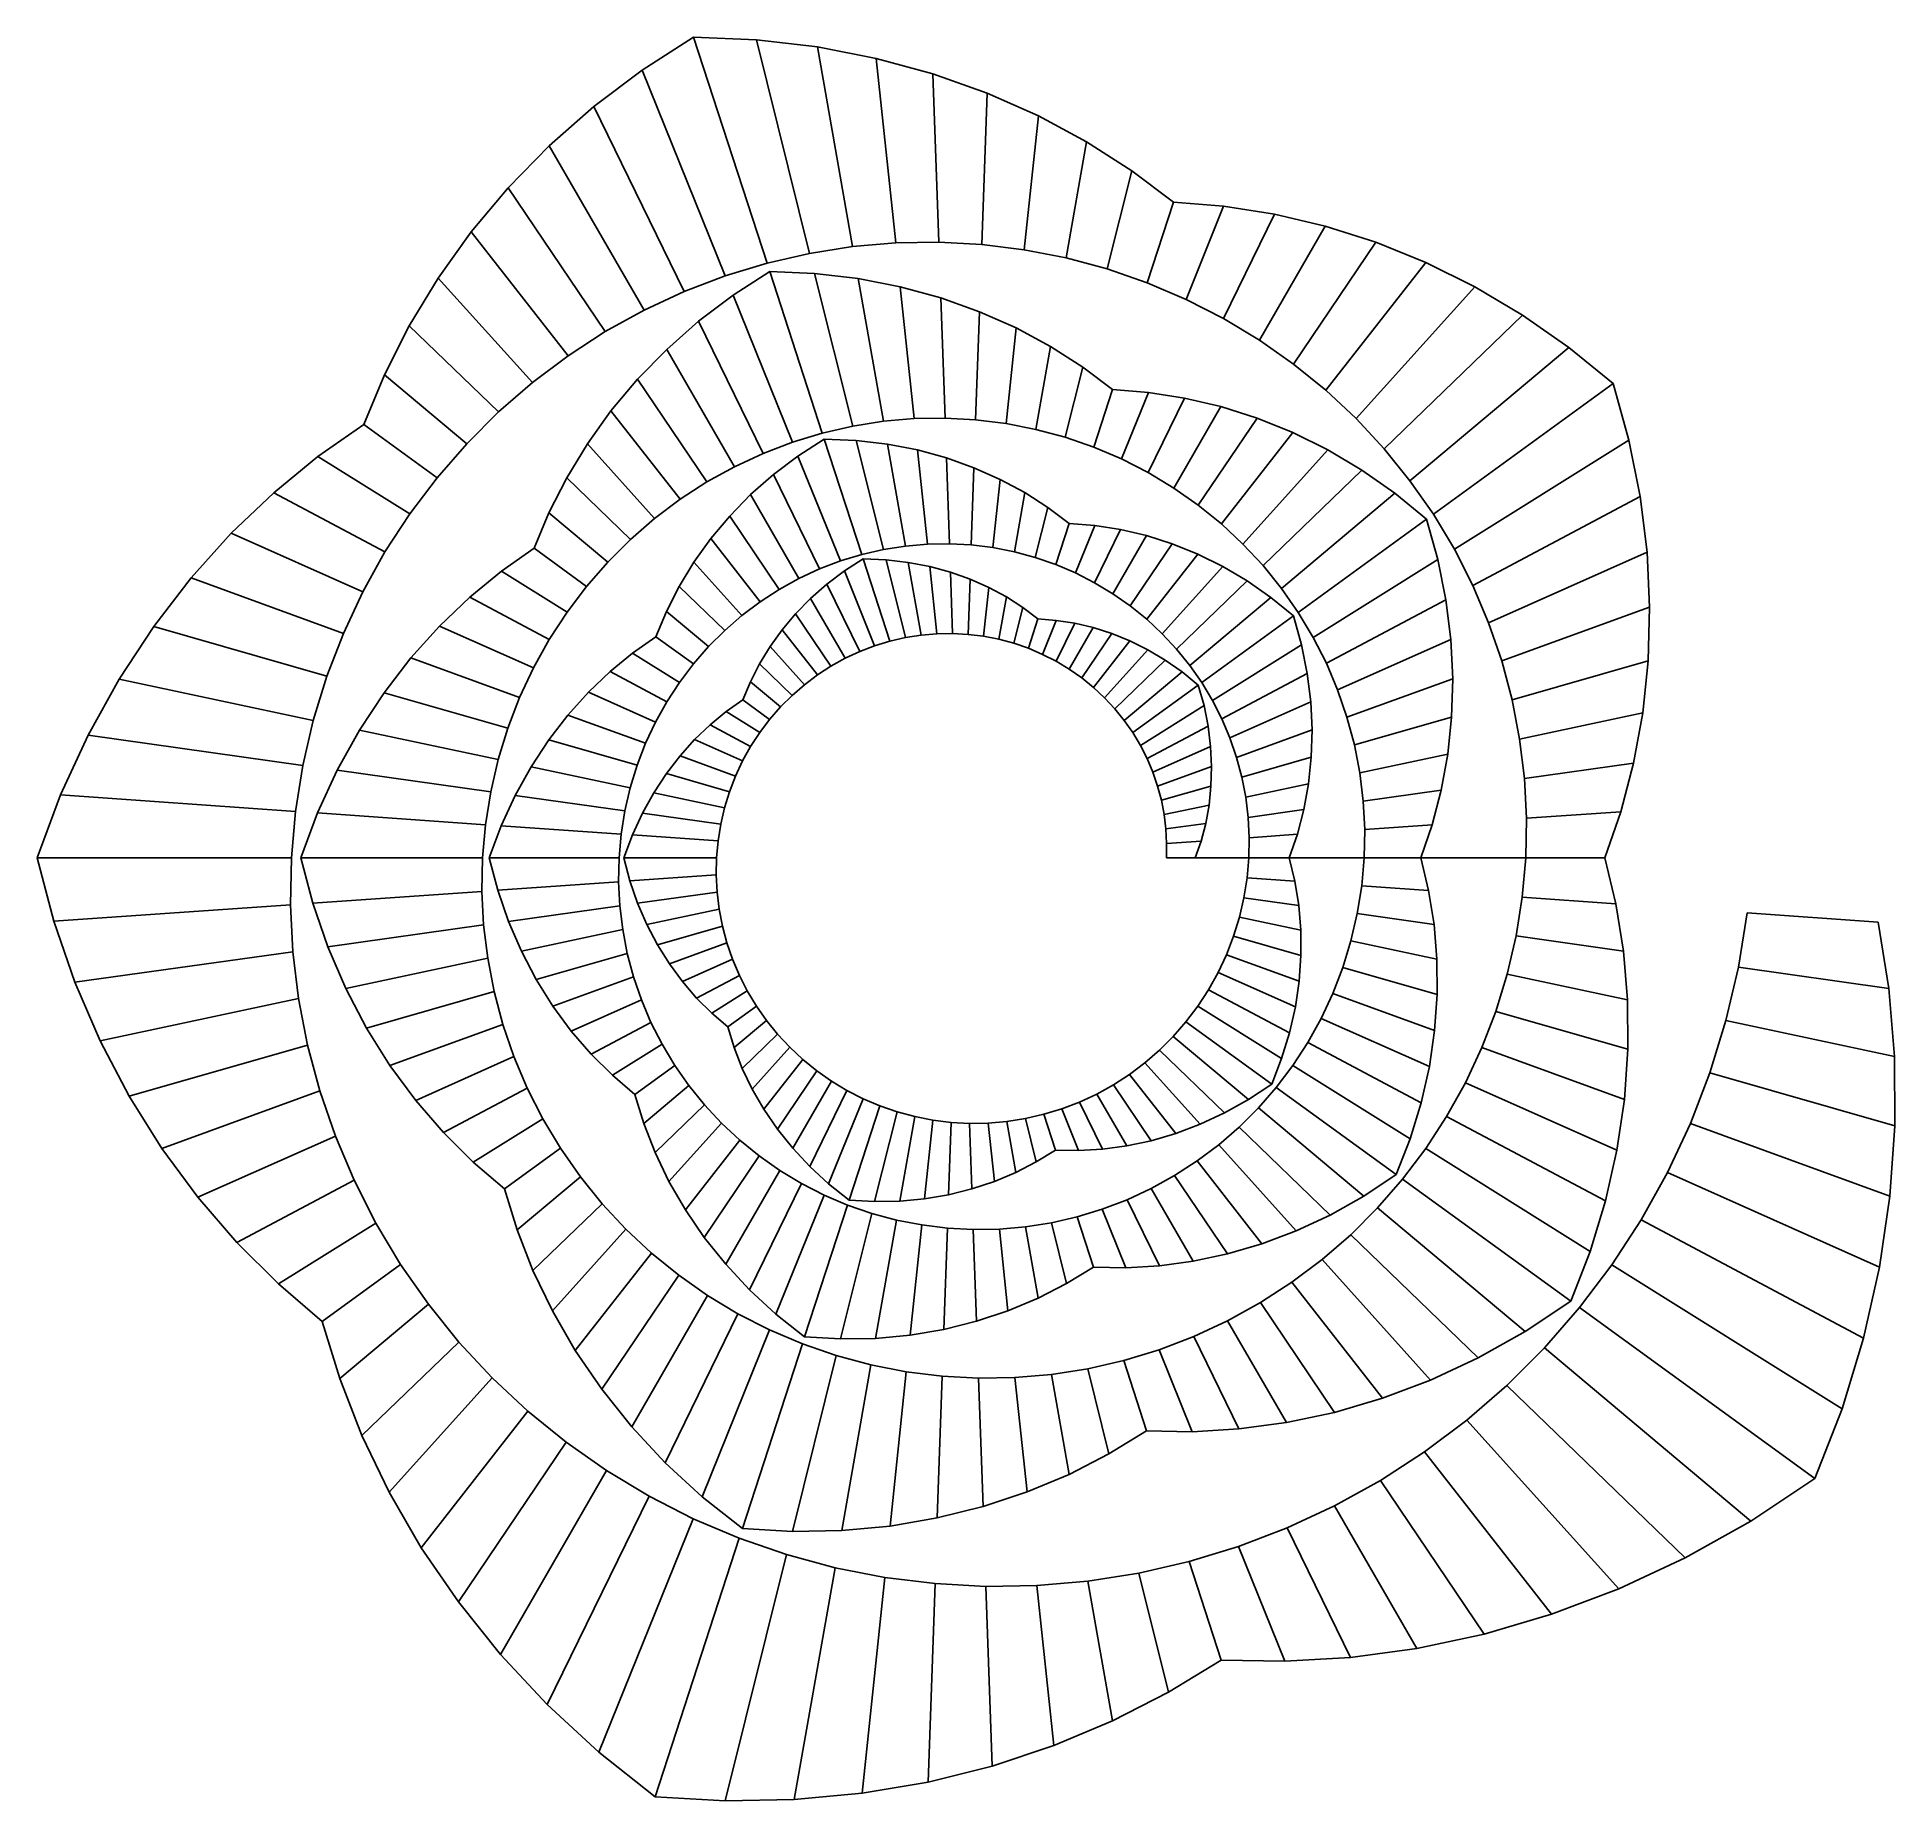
# Model space of a CAD drawing. Header units: metres. Extents: x -4.48 to 4.54, y -4.58 to 3.98.
import ezdxf

# ---------------------------------------------------------------- set-up
doc = ezdxf.new("R2010")
doc.units = ezdxf.units.M
for name, color, linetype in [('Fill', 3, 'CONTINUOUS'), ('Inner', 2, 'CONTINUOUS'), ('Outer', 1, 'CONTINUOUS')]:
    doc.layers.add(name, color=color, linetype=linetype)

msp = doc.modelspace()

# ---------------------------------------------------------------- linework, layer by layer
at = {"layer": 'Fill'}
for p, q in [((-0.938, 2.8869), (-1.2944, 3.9839)), ((-0.7316, 2.9343), (-0.9901, 3.9711)), ((-0.5232, 2.9671), (-0.6941, 3.9363)), ((-0.3138, 2.9851), (-0.4079, 3.8807)), ((-1.1414, 2.825), (-1.5446, 3.8231)), ((-0.1044, 2.9886), (-0.1329, 3.8054)), ((0.104, 2.9774), (0.1296, 3.7118)), ((-1.3406, 2.7487), (-1.7786, 3.6466)), ((0.3103, 2.9519), (0.3785, 3.6013)), ((-1.5348, 2.6584), (-1.9953, 3.4559)), ((0.5135, 2.9121), (0.6128, 3.4751)), ((-1.723, 2.5544), (-2.1939, 3.2526)), ((0.7127, 2.8585), (0.8315, 3.3349)), ((0.907, 2.7914), (1.0339, 3.1822)), ((1.0954, 2.7111), (1.2779, 3.163)), ((1.277, 2.6183), (1.5239, 3.1245)), ((1.4511, 2.5134), (1.7704, 3.0664)), ((-1.9041, 2.4371), (-2.3737, 3.0382)), ((1.6169, 2.3971), (2.0157, 2.9884)), ((1.7735, 2.27), (2.2583, 2.8905)), ((-2.0772, 2.3069), (-2.5342, 2.8145)), ((-0.67, 2.0621), (-0.9246, 2.8456)), ((-0.5226, 2.0959), (-0.7072, 2.8365)), ((-0.3737, 2.1193), (-0.4958, 2.8116)), ((-0.8153, 2.0178), (-1.1033, 2.7308)), ((-0.2241, 2.1322), (-0.2913, 2.7719)), ((-0.0745, 2.1347), (-0.0949, 2.7182)), ((1.9203, 2.1328), (2.4964, 2.7726)), ((0.0743, 2.1267), (0.0926, 2.6513)), ((2.0567, 1.9862), (2.7286, 2.635)), ((-2.2414, 2.1645), (-2.6748, 2.583)), ((-0.9576, 1.9634), (-1.2704, 2.6047)), ((0.2216, 2.1085), (0.2704, 2.5723)), ((-1.0963, 1.8989), (-1.4252, 2.4685)), ((0.3668, 2.0801), (0.4377, 2.4822)), ((2.1821, 1.831), (2.9531, 2.478)), ((-2.3959, 2.0104), (-2.7952, 2.3454)), ((0.5091, 2.0418), (0.5939, 2.3821)), ((-1.2307, 1.8246), (-1.5671, 2.3233)), ((0.6478, 1.9938), (0.7385, 2.273)), ((0.7824, 1.9365), (0.9128, 2.2593)), ((2.2959, 1.6681), (3.1684, 2.3019)), ((-1.36, 1.7408), (-1.6955, 2.1702)), ((0.9122, 1.8702), (1.0885, 2.2318)), ((1.0365, 1.7953), (1.2646, 2.1903)), ((-2.5398, 1.8452), (-2.8953, 2.1036)), ((1.1549, 1.7122), (1.4398, 2.1346)), ((-1.4837, 1.6478), (-1.8101, 2.0103)), ((-0.4786, 1.4729), (-0.6604, 2.0326)), ((-0.3733, 1.4971), (-0.5052, 2.0261)), ((-0.2669, 1.5138), (-0.3541, 2.0083)), ((1.2668, 1.6214), (1.613, 2.0646)), ((2.3977, 1.4982), (3.2449, 2.0276)), ((-2.6723, 1.6698), (-3.1176, 1.9481)), ((-0.5823, 1.4413), (-0.7881, 1.9506)), ((-0.1601, 1.523), (-0.2081, 1.9799)), ((-0.0532, 1.5248), (-0.0678, 1.9416)), ((0.053, 1.5191), (0.0661, 1.8938)), ((1.3717, 1.5234), (1.7832, 1.9804)), ((-1.601, 1.5461), (-1.9105, 1.845)), ((-0.684, 1.4024), (-0.9074, 1.8605)), ((0.1583, 1.506), (0.1931, 1.8374)), ((1.4691, 1.4187), (1.949, 1.8821)), ((-2.7927, 1.4849), (-3.3326, 1.772)), ((-0.7831, 1.3563), (-1.018, 1.7632)), ((0.262, 1.4858), (0.3126, 1.773)), ((1.5586, 1.3079), (2.1094, 1.77)), ((2.4871, 1.3224), (3.2995, 1.7544)), ((-1.7113, 1.436), (-1.9966, 1.6753)), ((-0.8791, 1.3033), (-1.1193, 1.6595)), ((0.3636, 1.4584), (0.4242, 1.7015)), ((0.4627, 1.4242), (0.5275, 1.6235)), ((1.6399, 1.1915), (2.2631, 1.6442)), ((-2.9003, 1.2913), (-3.5383, 1.5754)), ((-0.9715, 1.2434), (-1.2111, 1.5501)), ((0.5589, 1.3832), (0.652, 1.6138)), ((0.6516, 1.3359), (0.7775, 1.5941)), ((0.7404, 1.2824), (0.9033, 1.5645)), ((-1.8141, 1.318), (-2.0681, 1.5026)), ((-0.3418, 1.0521), (-0.4717, 1.4519)), ((-0.2666, 1.0693), (-0.3608, 1.4472)), ((0.8249, 1.223), (1.0284, 1.5247)), ((0.9049, 1.1582), (1.1522, 1.4747)), ((1.7126, 1.0702), (2.3178, 1.4483)), ((2.5636, 1.1414), (3.3327, 1.4838)), ((-2.9944, 1.0899), (-3.7331, 1.3587)), ((-1.9088, 1.1927), (-2.2269, 1.3915)), ((-1.0598, 1.177), (-1.2929, 1.436)), ((-0.4159, 1.0295), (-0.5629, 1.3933)), ((-0.1907, 1.0813), (-0.2529, 1.4345)), ((-0.1143, 1.0879), (-0.1486, 1.4142)), ((-0.038, 1.0891), (-0.0484, 1.3868)), ((0.0379, 1.0851), (0.0472, 1.3527)), ((0.9798, 1.0881), (1.2737, 1.4146)), ((-1.9948, 1.0606), (-2.3804, 1.2657)), ((-1.1436, 1.1043), (-1.3647, 1.3178)), ((-0.4886, 1.0017), (-0.6482, 1.3289)), ((0.1131, 1.0757), (0.1379, 1.3124)), ((0.1871, 1.0613), (0.2233, 1.2664)), ((1.0494, 1.0133), (1.3921, 1.3444)), ((1.1133, 0.9342), (1.5067, 1.2643)), ((-1.2224, 1.0257), (-1.4261, 1.1967)), ((-0.6279, 0.9309), (-0.7995, 1.1854)), ((-0.5593, 0.9688), (-0.7271, 1.2595)), ((0.2597, 1.0417), (0.303, 1.2153)), ((1.1714, 0.8511), (1.6165, 1.1745)), ((1.7765, 0.9446), (2.3568, 1.2531)), ((2.6272, 0.9562), (3.3453, 1.2176)), ((-3.0746, 0.8816), (-3.915, 1.1226)), ((-2.0716, 0.9223), (-2.5274, 1.1253)), ((-0.6939, 0.8882), (-0.8651, 1.1072)), ((0.3305, 1.0173), (0.3768, 1.1597)), ((0.3992, 0.988), (0.4657, 1.1527)), ((0.4654, 0.9542), (0.5554, 1.1387)), ((0.5288, 0.916), (0.6452, 1.1175)), ((0.5892, 0.8736), (0.7346, 1.0891)), ((-1.3634, 0.8519), (-1.5906, 0.9939)), ((-1.2958, 0.9415), (-1.4772, 1.0733)), ((-0.757, 0.8407), (-0.9235, 1.0257)), ((0.6463, 0.8273), (0.823, 1.0534)), ((0.6998, 0.7772), (0.9098, 1.0104)), ((1.2233, 0.7644), (1.6556, 1.0345)), ((1.8312, 0.8153), (2.3805, 1.0599)), ((-2.1389, 0.7785), (-2.6665, 0.9705)), ((-1.4248, 0.7576), (-1.7003, 0.9041)), ((-0.8168, 0.7888), (-0.9748, 0.9413)), ((0.7495, 0.7238), (0.9944, 0.9603)), ((0.7952, 0.6673), (1.0762, 0.903)), ((2.6774, 0.7677), (3.3379, 0.9571)), ((-3.1404, 0.6675), (-4.0825, 0.8678)), ((-0.8731, 0.7326), (-1.0187, 0.8548)), ((0.8367, 0.6079), (1.1546, 0.8389)), ((1.2689, 0.6747), (1.6834, 0.8951)), ((1.8765, 0.683), (2.3895, 0.8697)), ((-2.1962, 0.6297), (-2.7965, 0.8019)), ((-1.4797, 0.6588), (-1.8053, 0.8038)), ((-0.9256, 0.6725), (-1.0551, 0.7666)), ((0.8738, 0.546), (1.1825, 0.7389)), ((1.308, 0.5823), (1.7004, 0.7571)), ((-1.5278, 0.5561), (-1.9046, 0.6932)), ((-1.0177, 0.5411), (-1.2145, 0.6458)), ((-0.9739, 0.6085), (-1.1362, 0.71)), ((0.9064, 0.4819), (1.2024, 0.6393)), ((1.9125, 0.5484), (2.3842, 0.6837)), ((2.7143, 0.5769), (3.3115, 0.7039)), ((-3.1912, 0.4485), (-4.2337, 0.595)), ((-2.2431, 0.4768), (-2.9161, 0.6198)), ((-1.5687, 0.4498), (-1.9975, 0.5728)), ((-1.0569, 0.4706), (-1.2895, 0.5741)), ((1.3404, 0.4879), (1.7068, 0.6212)), ((-1.0913, 0.3972), (-1.3604, 0.4952)), ((0.9343, 0.416), (1.2145, 0.5408)), ((1.366, 0.3917), (1.703, 0.4883)), ((1.9388, 0.4121), (2.3653, 0.5028)), ((2.7377, 0.3848), (3.267, 0.4591)), ((-2.2794, 0.3204), (-3.024, 0.425)), ((-1.6022, 0.3406), (-2.0829, 0.4427)), ((-1.1205, 0.3213), (-1.4268, 0.4091)), ((0.9574, 0.3485), (1.2191, 0.4437)), ((-3.2267, 0.2256), (-4.3669, 0.3054)), ((-1.6282, 0.2288), (-2.16, 0.3036)), ((-1.1445, 0.2433), (-1.4878, 0.3162)), ((0.9757, 0.2798), (1.2164, 0.3488)), ((1.3849, 0.2944), (1.6895, 0.3591)), ((1.9555, 0.2748), (2.3336, 0.328)), ((-2.3048, 0.1612), (-3.1192, 0.2181)), ((-1.163, 0.1634), (-1.5429, 0.2168)), ((0.9892, 0.2103), (1.2068, 0.2565)), ((1.3968, 0.1963), (1.6668, 0.2343)), ((2.7476, 0.1921), (3.2055, 0.2242)), ((-1.6463, 0.1151), (-2.228, 0.1558)), ((-1.1759, 0.0822), (-1.5914, 0.1113)), ((0.9977, 0.1402), (1.1906, 0.1673)), ((1.4018, 0.098), (1.6355, 0.1144)), ((1.9625, 0.1372), (2.2896, 0.1601)), ((-3.2467, 0), (-4.4805, 0)), ((-2.3191, 0), (-3.2004, 0)), ((-1.6565, 0), (-2.286, 0)), ((-1.1832, 0), (-1.6328, 0)), ((1.0013, 0.07), (1.1682, 0.0817)), ((-1.1848, -0.0828), (-1.6034, -0.1121)), ((1, 0), (1.14, 0)), ((1.4, 0), (1.596, 0)), ((1.96, 0), (2.2344, 0)), ((2.744, 0), (3.1282, 0)), ((-2.3221, -0.1624), (-3.1426, -0.2198)), ((-1.6587, -0.116), (-2.2447, -0.157)), ((-1.1805, -0.1659), (-1.5661, -0.2201)), ((1.3914, -0.0973), (1.6233, -0.1135)), ((1.9479, -0.1362), (2.2726, -0.1589)), ((-3.251, -0.2273), (-4.3996, -0.3077)), ((-1.6527, -0.2323), (-2.1926, -0.3081)), ((-1.1704, -0.2488), (-1.5215, -0.3234)), ((1.376, -0.1934), (1.6421, -0.2308)), ((2.7271, -0.1907), (3.1816, -0.2225)), ((3.8179, -0.267), (4.4543, -0.3115)), ((-2.3138, -0.3252), (-3.0696, -0.4314)), ((-1.6386, -0.3483), (-2.1302, -0.4528)), ((-1.1545, -0.3311), (-1.4701, -0.4215)), ((1.3541, -0.2878), (1.652, -0.3512)), ((1.9265, -0.2707), (2.2989, -0.3231)), ((-1.1328, -0.4123), (-1.4123, -0.514)), ((1.3258, -0.3802), (1.6528, -0.4739)), ((1.8958, -0.403), (2.3129, -0.4916)), ((2.6971, -0.379), (3.2185, -0.4523)), ((-3.2393, -0.4553), (-4.2974, -0.604)), ((-2.294, -0.4876), (-2.9822, -0.6339)), ((-1.6163, -0.4635), (-2.0581, -0.5902)), ((-1.1054, -0.4922), (-1.3486, -0.6005)), ((1.2912, -0.47), (1.6441, -0.5984)), ((1.8561, -0.5322), (2.3139, -0.6635)), ((3.7759, -0.5307), (4.5059, -0.6333)), ((-1.586, -0.5772), (-1.9772, -0.7196)), ((-1.0724, -0.5702), (-1.2798, -0.6805)), ((1.2506, -0.5568), (1.6258, -0.7238)), ((2.6541, -0.5641), (3.238, -0.6883)), ((-3.2116, -0.6826), (-4.1751, -0.8874)), ((-2.2629, -0.6489), (-2.8814, -0.8262)), ((-1.5476, -0.689), (-1.8881, -0.8406)), ((-1.0339, -0.646), (-1.2062, -0.7537)), ((-0.99, -0.7193), (-1.1286, -0.82)), ((1.1523, -0.72), (1.5594, -0.9744)), ((1.2042, -0.6403), (1.5976, -0.8494)), ((1.8077, -0.6579), (2.3018, -0.8378)), ((-2.2204, -0.8081), (-2.7681, -1.0075)), ((-1.5014, -0.7983), (-1.7917, -0.9526)), ((-0.9409, -0.7895), (-1.0977, -0.9211)), ((1.0951, -0.7957), (1.5113, -1.098)), ((1.7508, -0.7795), (2.2761, -1.0134)), ((2.5986, -0.7451), (3.2395, -0.9289)), ((3.7157, -0.7898), (4.5332, -0.9636)), ((-0.8869, -0.8564), (-1.0583, -1.022)), ((1.0331, -0.8669), (1.3981, -1.1732)), ((1.6859, -0.8964), (2.2366, -1.1892)), ((-3.168, -0.9084), (-4.0339, -1.1567)), ((-2.1667, -0.9647), (-2.6433, -1.1769)), ((-1.4474, -0.9045), (-1.6887, -1.0552)), ((-0.8281, -0.9196), (-1.0102, -1.122)), ((-0.7647, -0.9788), (-0.9534, -1.2203)), ((0.9665, -0.9333), (1.2822, -1.2382)), ((2.5308, -0.9211), (3.2225, -1.1729)), ((-1.386, -1.007), (-1.58, -1.148)), ((-0.6972, -1.0336), (-0.8878, -1.3162)), ((0.821, -1.0509), (1.0455, -1.3381)), ((0.8957, -0.9948), (1.1644, -1.2932)), ((1.6132, -1.008), (2.1832, -1.3642)), ((3.638, -1.0432), (4.5353, -1.3005)), ((-3.1085, -1.1314), (-3.8753, -1.4105)), ((-2.1019, -1.1176), (-2.5083, -1.3337)), ((-1.3173, -1.1053), (-1.5368, -1.2896)), ((-0.6257, -1.0838), (-0.8135, -1.4089)), ((-0.5507, -1.129), (-0.7305, -1.4978)), ((-0.4723, -1.169), (-0.6392, -1.5821)), ((0.6618, -1.1463), (0.8074, -1.3985)), ((0.7429, -1.1015), (0.9262, -1.3732)), ((1.5332, -1.1139), (2.1158, -1.5372)), ((2.4512, -1.0913), (3.1865, -1.4187)), ((-1.2416, -1.199), (-1.4817, -1.4308)), ((-0.3911, -1.2036), (-0.5397, -1.661)), ((-0.3073, -1.2326), (-0.4159, -1.6681)), ((-0.2214, -1.2557), (-0.2937, -1.6659)), ((0.4045, -1.2448), (0.4611, -1.4191)), ((0.4922, -1.2181), (0.5742, -1.4211)), ((0.5781, -1.1852), (0.6898, -1.4144)), ((1.4464, -1.2136), (1.9574, -1.6424)), ((2.3602, -1.255), (3.1312, -1.6649)), ((-3.0333, -1.3505), (-3.7007, -1.6476)), ((-2.0264, -1.2662), (-2.3642, -1.4773)), ((-1.1593, -1.2875), (-1.4143, -1.5708)), ((-0.1338, -1.2728), (-0.1739, -1.6547)), ((-0.0448, -1.2839), (-0.0571, -1.6348)), ((0.045, -1.2887), (0.0561, -1.6065)), ((0.1353, -1.2872), (0.1651, -1.5704)), ((0.2256, -1.2794), (0.2692, -1.5268)), ((0.3155, -1.2653), (0.368, -1.4761)), ((1.3531, -1.3067), (1.7951, -1.7335)), ((3.5431, -1.2896), (4.5115, -1.6421)), ((-1.9404, -1.4098), (-2.2121, -1.6072)), ((-1.0706, -1.3704), (-1.3347, -1.7084)), ((1.254, -1.3927), (1.6301, -1.8105)), ((2.2585, -1.4113), (3.0565, -1.9099)), ((-0.9761, -1.4471), (-1.2429, -1.8426)), ((-0.876, -1.5173), (-1.1388, -1.9725)), ((1.1495, -1.4712), (1.4636, -1.8734)), ((3.4316, -1.5279), (4.4611, -1.9862)), ((-2.9427, -1.5647), (-3.5116, -1.8672)), ((-1.8442, -1.5475), (-2.1516, -1.8054)), ((-0.7709, -1.5806), (-1.0228, -2.097)), ((0.9266, -1.6048), (1.1304, -1.9579)), ((1.0401, -1.5421), (1.2967, -1.9224)), ((2.1465, -1.5595), (2.9622, -2.1521)), ((-1.7383, -1.6786), (-2.0743, -2.0031)), ((-0.6613, -1.6367), (-0.8949, -2.215)), ((-0.5475, -1.6851), (-0.7556, -2.3254)), ((0.689, -1.7054), (0.8039, -1.9896)), ((0.8093, -1.6593), (0.9658, -1.9802)), ((2.0249, -1.6991), (2.7404, -2.2994)), ((-2.837, -1.7727), (-3.3098, -2.0682)), ((-1.623, -1.8025), (-1.98, -2.1991)), ((-0.4302, -1.7256), (-0.5823, -2.3353)), ((-0.31, -1.758), (-0.4112, -2.3323)), ((-0.1873, -1.782), (-0.2435, -2.3166)), ((-0.0628, -1.7974), (-0.0799, -2.2887)), ((0.1894, -1.8021), (0.2311, -2.1985)), ((0.3158, -1.7912), (0.3769, -2.1375)), ((0.4417, -1.7714), (0.5153, -2.0666)), ((0.5663, -1.7428), (0.6455, -1.9867)), ((3.3043, -1.7569), (4.3837, -2.3309)), ((0.063, -1.8041), (0.0785, -2.2492)), ((1.8943, -1.8293), (2.5132, -2.4269)), ((-2.7166, -1.9737), (-3.0969, -2.25)), ((-1.4989, -1.9185), (-1.8686, -2.3917)), ((1.7555, -1.9497), (2.2822, -2.5346)), ((3.1619, -1.9758), (4.2791, -2.6739)), ((-1.3665, -2.0259), (-1.74, -2.5797)), ((1.6092, -2.0597), (2.0491, -2.6227)), ((-1.2264, -2.1242), (-1.5944, -2.7615)), ((1.4562, -2.1589), (1.8154, -2.6914)), ((-2.5819, -2.1665), (-3.0122, -2.5275)), ((-1.0793, -2.2129), (-1.4319, -2.9358)), ((1.2972, -2.2468), (1.5826, -2.7411)), ((3.0051, -2.1833), (4.147, -3.013)), ((-0.9258, -2.2913), (-1.2529, -3.1009)), ((1.133, -2.3231), (1.3521, -2.7722)), ((-2.4336, -2.3501), (-2.904, -2.8044)), ((-0.7665, -2.3591), (-1.0578, -3.2556)), ((-0.6023, -2.4159), (-0.8152, -3.2695)), ((0.9646, -2.3875), (1.1254, -2.7854)), ((2.8348, -2.3787), (3.8365, -3.2192)), ((-2.2722, -2.5235), (-2.7721, -3.0787)), ((-0.434, -2.4612), (-0.5757, -3.2652)), ((-0.2622, -2.4948), (-0.3409, -3.2432)), ((-0.0879, -2.5164), (-0.1119, -3.2042)), ((0.2652, -2.5229), (0.3235, -3.078)), ((0.4422, -2.5076), (0.5276, -2.9924)), ((0.6183, -2.4799), (0.7214, -2.8932)), ((0.7928, -2.4399), (0.9037, -2.7814)), ((0.0882, -2.5258), (0.11, -3.1488)), ((2.6521, -2.5611), (3.5184, -3.3977)), ((-2.0984, -2.6859), (-2.6161, -3.3484)), ((2.4578, -2.7296), (3.1951, -3.5485)), ((-1.9131, -2.8363), (-2.436, -3.6116)), ((2.2529, -2.8836), (2.8687, -3.6718)), ((-1.717, -2.9739), (-2.2321, -3.8661)), ((2.0387, -3.0224), (2.5415, -3.768)), ((-1.511, -3.098), (-2.0046, -4.1101)), ((1.816, -3.1455), (2.2156, -3.8375)), ((-1.2961, -3.2079), (-1.754, -4.3413)), ((-1.0731, -3.3028), (-1.4809, -4.5578)), ((1.5863, -3.2523), (1.8929, -3.8811)), ((-0.8433, -3.3822), (-1.1412, -4.5773)), ((1.1099, -3.4158), (1.2652, -3.894)), ((1.3505, -3.3425), (1.5756, -3.8996)), ((-0.6076, -3.4457), (-0.806, -4.5712)), ((-0.3671, -3.4927), (-0.4772, -4.5405)), ((0.619, -3.5107), (0.7387, -4.1894)), ((0.8656, -3.4719), (1.0099, -4.0505)), ((-0.123, -3.5229), (-0.1566, -4.4859)), ((0.1235, -3.5361), (0.1539, -4.4084)), ((0.3712, -3.5321), (0.4529, -4.3091))]:
    msp.add_line(p, q, dxfattribs=at)
at = {"layer": 'Inner'}
for p, q in [((-0.3138, 2.9851), (-0.5232, 2.9671)), ((-0.1044, 2.9886), (-0.3138, 2.9851)), ((0.104, 2.9774), (-0.1044, 2.9886)), ((0.3103, 2.9519), (0.104, 2.9774)), ((-0.938, 2.8869), (-1.1414, 2.825)), ((-0.7316, 2.9343), (-0.938, 2.8869)), ((-0.5232, 2.9671), (-0.7316, 2.9343)), ((0.5135, 2.9121), (0.3103, 2.9519)), ((0.7127, 2.8585), (0.5135, 2.9121)), ((-1.1414, 2.825), (-1.3406, 2.7487)), ((0.907, 2.7914), (0.7127, 2.8585)), ((-1.3406, 2.7487), (-1.5348, 2.6584)), ((1.0954, 2.7111), (0.907, 2.7914)), ((1.277, 2.6183), (1.0954, 2.7111)), ((-1.5348, 2.6584), (-1.723, 2.5544)), ((1.4511, 2.5134), (1.277, 2.6183)), ((-1.723, 2.5544), (-1.9041, 2.4371)), ((-1.9041, 2.4371), (-2.0772, 2.3069)), ((1.6169, 2.3971), (1.4511, 2.5134)), ((1.7735, 2.27), (1.6169, 2.3971)), ((-2.0772, 2.3069), (-2.2414, 2.1645)), ((1.9203, 2.1328), (1.7735, 2.27)), ((-2.2414, 2.1645), (-2.3959, 2.0104)), ((-0.5226, 2.0959), (-0.67, 2.0621)), ((-0.3737, 2.1193), (-0.5226, 2.0959)), ((-0.2241, 2.1322), (-0.3737, 2.1193)), ((-0.0745, 2.1347), (-0.2241, 2.1322)), ((0.0743, 2.1267), (-0.0745, 2.1347)), ((0.2216, 2.1085), (0.0743, 2.1267)), ((0.3668, 2.0801), (0.2216, 2.1085)), ((0.5091, 2.0418), (0.3668, 2.0801)), ((2.0567, 1.9862), (1.9203, 2.1328)), ((-2.3959, 2.0104), (-2.5398, 1.8452)), ((-0.8153, 2.0178), (-0.9576, 1.9634)), ((-0.67, 2.0621), (-0.8153, 2.0178)), ((0.6478, 1.9938), (0.5091, 2.0418)), ((0.7824, 1.9365), (0.6478, 1.9938)), ((2.1821, 1.831), (2.0567, 1.9862)), ((-1.0963, 1.8989), (-1.2307, 1.8246)), ((-0.9576, 1.9634), (-1.0963, 1.8989)), ((0.9122, 1.8702), (0.7824, 1.9365)), ((-2.5398, 1.8452), (-2.6723, 1.6698)), ((-1.2307, 1.8246), (-1.36, 1.7408)), ((1.0365, 1.7953), (0.9122, 1.8702)), ((2.2959, 1.6681), (2.1821, 1.831)), ((-1.36, 1.7408), (-1.4837, 1.6478)), ((1.1549, 1.7122), (1.0365, 1.7953)), ((-2.6723, 1.6698), (-2.7927, 1.4849)), ((-1.4837, 1.6478), (-1.601, 1.5461)), ((1.2668, 1.6214), (1.1549, 1.7122)), ((2.3977, 1.4982), (2.2959, 1.6681)), ((-1.601, 1.5461), (-1.7113, 1.436)), ((1.3717, 1.5234), (1.2668, 1.6214)), ((-2.7927, 1.4849), (-2.9003, 1.2913)), ((-0.4786, 1.4729), (-0.5823, 1.4413)), ((-0.3733, 1.4971), (-0.4786, 1.4729)), ((-0.2669, 1.5138), (-0.3733, 1.4971)), ((-0.1601, 1.523), (-0.2669, 1.5138)), ((-0.0532, 1.5248), (-0.1601, 1.523)), ((0.053, 1.5191), (-0.0532, 1.5248)), ((0.1583, 1.506), (0.053, 1.5191)), ((0.262, 1.4858), (0.1583, 1.506)), ((0.3636, 1.4584), (0.262, 1.4858)), ((0.4627, 1.4242), (0.3636, 1.4584)), ((1.4691, 1.4187), (1.3717, 1.5234)), ((2.4871, 1.3224), (2.3977, 1.4982)), ((-1.7113, 1.436), (-1.8141, 1.318)), ((-0.7831, 1.3563), (-0.8791, 1.3033)), ((-0.684, 1.4024), (-0.7831, 1.3563)), ((-0.5823, 1.4413), (-0.684, 1.4024)), ((0.5589, 1.3832), (0.4627, 1.4242)), ((0.6516, 1.3359), (0.5589, 1.3832)), ((1.5586, 1.3079), (1.4691, 1.4187)), ((-2.9003, 1.2913), (-2.9944, 1.0899)), ((-1.8141, 1.318), (-1.9088, 1.1927)), ((-0.8791, 1.3033), (-0.9715, 1.2434)), ((0.7404, 1.2824), (0.6516, 1.3359)), ((0.8249, 1.223), (0.7404, 1.2824)), ((1.6399, 1.1915), (1.5586, 1.3079)), ((2.5636, 1.1414), (2.4871, 1.3224)), ((-1.9088, 1.1927), (-1.9948, 1.0606)), ((-1.0598, 1.177), (-1.1436, 1.1043)), ((-0.9715, 1.2434), (-1.0598, 1.177)), ((0.9049, 1.1582), (0.8249, 1.223)), ((1.7126, 1.0702), (1.6399, 1.1915)), ((-2.9944, 1.0899), (-3.0746, 0.8816)), ((-1.1436, 1.1043), (-1.2224, 1.0257)), ((-0.1143, 1.0879), (-0.1907, 1.0813)), ((-0.038, 1.0891), (-0.1143, 1.0879)), ((0.0379, 1.0851), (-0.038, 1.0891)), ((0.1131, 1.0757), (0.0379, 1.0851)), ((0.9798, 1.0881), (0.9049, 1.1582)), ((1.0494, 1.0133), (0.9798, 1.0881)), ((2.6272, 0.9562), (2.5636, 1.1414)), ((-1.9948, 1.0606), (-2.0716, 0.9223)), ((-1.2224, 1.0257), (-1.2958, 0.9415)), ((-0.4886, 1.0017), (-0.5593, 0.9688)), ((-0.4159, 1.0295), (-0.4886, 1.0017)), ((-0.3418, 1.0521), (-0.4159, 1.0295)), ((-0.2666, 1.0693), (-0.3418, 1.0521)), ((-0.1907, 1.0813), (-0.2666, 1.0693)), ((0.1871, 1.0613), (0.1131, 1.0757)), ((0.2597, 1.0417), (0.1871, 1.0613)), ((0.3305, 1.0173), (0.2597, 1.0417)), ((0.3992, 0.988), (0.3305, 1.0173)), ((1.1133, 0.9342), (1.0494, 1.0133)), ((1.7765, 0.9446), (1.7126, 1.0702)), ((-2.0716, 0.9223), (-2.1389, 0.7785)), ((-1.2958, 0.9415), (-1.3634, 0.8519)), ((-0.6279, 0.9309), (-0.6939, 0.8882)), ((-0.5593, 0.9688), (-0.6279, 0.9309)), ((0.4654, 0.9542), (0.3992, 0.988)), ((0.5288, 0.916), (0.4654, 0.9542)), ((0.5892, 0.8736), (0.5288, 0.916)), ((1.1714, 0.8511), (1.1133, 0.9342)), ((1.8312, 0.8153), (1.7765, 0.9446)), ((2.6774, 0.7677), (2.6272, 0.9562)), ((-3.0746, 0.8816), (-3.1404, 0.6675)), ((-1.3634, 0.8519), (-1.4248, 0.7576)), ((-0.757, 0.8407), (-0.8168, 0.7888)), ((-0.6939, 0.8882), (-0.757, 0.8407)), ((0.6463, 0.8273), (0.5892, 0.8736)), ((0.6998, 0.7772), (0.6463, 0.8273)), ((1.2233, 0.7644), (1.1714, 0.8511)), ((1.8765, 0.683), (1.8312, 0.8153)), ((-2.1389, 0.7785), (-2.1962, 0.6297)), ((-1.4248, 0.7576), (-1.4797, 0.6588)), ((-0.8731, 0.7326), (-0.9256, 0.6725)), ((-0.8168, 0.7888), (-0.8731, 0.7326)), ((0.7495, 0.7238), (0.6998, 0.7772)), ((0.7952, 0.6673), (0.7495, 0.7238)), ((1.2689, 0.6747), (1.2233, 0.7644)), ((2.7143, 0.5769), (2.6774, 0.7677)), ((-3.1404, 0.6675), (-3.1912, 0.4485)), ((-1.4797, 0.6588), (-1.5278, 0.5561)), ((-0.9256, 0.6725), (-0.9739, 0.6085)), ((0.8367, 0.6079), (0.7952, 0.6673)), ((1.308, 0.5823), (1.2689, 0.6747)), ((1.9125, 0.5484), (1.8765, 0.683)), ((-2.1962, 0.6297), (-2.2431, 0.4768)), ((-1.5278, 0.5561), (-1.5687, 0.4498)), ((-1.0177, 0.5411), (-1.0569, 0.4706)), ((-0.9739, 0.6085), (-1.0177, 0.5411)), ((0.8738, 0.546), (0.8367, 0.6079)), ((0.9064, 0.4819), (0.8738, 0.546)), ((1.3404, 0.4879), (1.308, 0.5823)), ((1.9388, 0.4121), (1.9125, 0.5484)), ((2.7377, 0.3848), (2.7143, 0.5769)), ((-2.2431, 0.4768), (-2.2794, 0.3204)), ((-1.0569, 0.4706), (-1.0913, 0.3972)), ((0.9343, 0.416), (0.9064, 0.4819)), ((1.366, 0.3917), (1.3404, 0.4879)), ((-3.1912, 0.4485), (-3.2267, 0.2256)), ((-1.5687, 0.4498), (-1.6022, 0.3406)), ((-1.0913, 0.3972), (-1.1205, 0.3213)), ((0.9574, 0.3485), (0.9343, 0.416)), ((1.3849, 0.2944), (1.366, 0.3917)), ((1.9555, 0.2748), (1.9388, 0.4121)), ((2.7476, 0.1921), (2.7377, 0.3848)), ((-2.2794, 0.3204), (-2.3048, 0.1612)), ((-1.6022, 0.3406), (-1.6282, 0.2288)), ((-1.1205, 0.3213), (-1.1445, 0.2433)), ((0.9757, 0.2798), (0.9574, 0.3485)), ((0.9892, 0.2103), (0.9757, 0.2798)), ((1.3968, 0.1963), (1.3849, 0.2944)), ((1.9625, 0.1372), (1.9555, 0.2748)), ((-3.2267, 0.2256), (-3.2467, 0)), ((-1.6282, 0.2288), (-1.6463, 0.1151)), ((-1.1445, 0.2433), (-1.163, 0.1634)), ((0.9977, 0.1402), (0.9892, 0.2103)), ((1.4018, 0.098), (1.3968, 0.1963)), ((2.744, 0), (2.7476, 0.1921)), ((-2.3048, 0.1612), (-2.3191, 0)), ((-1.6463, 0.1151), (-1.6565, 0)), ((-1.163, 0.1634), (-1.1759, 0.0822)), ((1.0013, 0.07), (0.9977, 0.1402)), ((1.4, 0), (1.4018, 0.098)), ((1.96, 0), (1.9625, 0.1372)), ((-3.2467, 0), (-3.251, -0.2273)), ((-2.3191, 0), (-2.3221, -0.1624)), ((-1.6565, 0), (-1.6587, -0.116)), ((-1.1832, 0), (-1.1848, -0.0828)), ((-1.1759, 0.0822), (-1.1832, 0)), ((1, 0), (1.0013, 0.07)), ((3, 0), (1, 0)), ((-1.1848, -0.0828), (-1.1805, -0.1659)), ((1.3914, -0.0973), (1.4, 0)), ((1.9479, -0.1362), (1.96, 0)), ((2.7271, -0.1907), (2.744, 0)), ((-2.3221, -0.1624), (-2.3138, -0.3252)), ((-1.6587, -0.116), (-1.6527, -0.2323)), ((-1.1805, -0.1659), (-1.1704, -0.2488)), ((1.376, -0.1934), (1.3914, -0.0973)), ((1.9265, -0.2707), (1.9479, -0.1362)), ((-3.251, -0.2273), (-3.2393, -0.4553)), ((-1.6527, -0.2323), (-1.6386, -0.3483)), ((-1.1704, -0.2488), (-1.1545, -0.3311)), ((1.3541, -0.2878), (1.376, -0.1934)), ((2.6971, -0.379), (2.7271, -0.1907)), ((3.7759, -0.5307), (3.8179, -0.267)), ((-2.3138, -0.3252), (-2.294, -0.4876)), ((-1.6386, -0.3483), (-1.6163, -0.4635)), ((-1.1545, -0.3311), (-1.1328, -0.4123)), ((1.3258, -0.3802), (1.3541, -0.2878)), ((1.8958, -0.403), (1.9265, -0.2707)), ((-1.1328, -0.4123), (-1.1054, -0.4922)), ((1.2912, -0.47), (1.3258, -0.3802)), ((1.8561, -0.5322), (1.8958, -0.403)), ((2.6541, -0.5641), (2.6971, -0.379)), ((-3.2393, -0.4553), (-3.2116, -0.6826)), ((-2.294, -0.4876), (-2.2629, -0.6489)), ((-1.6163, -0.4635), (-1.586, -0.5772)), ((-1.1054, -0.4922), (-1.0724, -0.5702)), ((1.2506, -0.5568), (1.2912, -0.47)), ((1.8077, -0.6579), (1.8561, -0.5322)), ((3.7157, -0.7898), (3.7759, -0.5307)), ((-1.586, -0.5772), (-1.5476, -0.689)), ((-1.0724, -0.5702), (-1.0339, -0.646)), ((1.2042, -0.6403), (1.2506, -0.5568)), ((2.5986, -0.7451), (2.6541, -0.5641)), ((-3.2116, -0.6826), (-3.168, -0.9084)), ((-2.2629, -0.6489), (-2.2204, -0.8081)), ((-1.5476, -0.689), (-1.5014, -0.7983)), ((-1.0339, -0.646), (-0.99, -0.7193)), ((-0.99, -0.7193), (-0.9409, -0.7895)), ((1.0951, -0.7957), (1.1523, -0.72)), ((1.1523, -0.72), (1.2042, -0.6403)), ((1.7508, -0.7795), (1.8077, -0.6579)), ((-2.2204, -0.8081), (-2.1667, -0.9647)), ((-1.5014, -0.7983), (-1.4474, -0.9045)), ((-0.9409, -0.7895), (-0.8869, -0.8564)), ((1.0331, -0.8669), (1.0951, -0.7957)), ((1.6859, -0.8964), (1.7508, -0.7795)), ((2.5308, -0.9211), (2.5986, -0.7451)), ((3.638, -1.0432), (3.7157, -0.7898)), ((-0.8869, -0.8564), (-0.8281, -0.9196)), ((0.9665, -0.9333), (1.0331, -0.8669)), ((1.6132, -1.008), (1.6859, -0.8964)), ((-3.168, -0.9084), (-3.1085, -1.1314)), ((-2.1667, -0.9647), (-2.1019, -1.1176)), ((-1.4474, -0.9045), (-1.386, -1.007)), ((-0.8281, -0.9196), (-0.7647, -0.9788)), ((-0.7647, -0.9788), (-0.6972, -1.0336)), ((0.8957, -0.9948), (0.9665, -0.9333)), ((2.4512, -1.0913), (2.5308, -0.9211)), ((-1.386, -1.007), (-1.3173, -1.1053)), ((-0.6972, -1.0336), (-0.6257, -1.0838)), ((0.7429, -1.1015), (0.821, -1.0509)), ((0.821, -1.0509), (0.8957, -0.9948)), ((1.5332, -1.1139), (1.6132, -1.008)), ((3.5431, -1.2896), (3.638, -1.0432)), ((-3.1085, -1.1314), (-3.0333, -1.3505)), ((-2.1019, -1.1176), (-2.0264, -1.2662)), ((-1.3173, -1.1053), (-1.2416, -1.199)), ((-0.6257, -1.0838), (-0.5507, -1.129)), ((-0.5507, -1.129), (-0.4723, -1.169)), ((-0.4723, -1.169), (-0.3911, -1.2036)), ((0.5781, -1.1852), (0.6618, -1.1463)), ((0.6618, -1.1463), (0.7429, -1.1015)), ((1.4464, -1.2136), (1.5332, -1.1139)), ((2.3602, -1.255), (2.4512, -1.0913)), ((-1.2416, -1.199), (-1.1593, -1.2875)), ((-0.3911, -1.2036), (-0.3073, -1.2326)), ((-0.3073, -1.2326), (-0.2214, -1.2557)), ((-0.2214, -1.2557), (-0.1338, -1.2728)), ((0.3155, -1.2653), (0.4045, -1.2448)), ((0.4045, -1.2448), (0.4922, -1.2181)), ((0.4922, -1.2181), (0.5781, -1.1852)), ((1.3531, -1.3067), (1.4464, -1.2136)), ((2.2585, -1.4113), (2.3602, -1.255)), ((-3.0333, -1.3505), (-2.9427, -1.5647)), ((-2.0264, -1.2662), (-1.9404, -1.4098)), ((-1.1593, -1.2875), (-1.0706, -1.3704)), ((-0.1338, -1.2728), (-0.0448, -1.2839)), ((-0.0448, -1.2839), (0.045, -1.2887)), ((0.045, -1.2887), (0.1353, -1.2872)), ((0.1353, -1.2872), (0.2256, -1.2794)), ((0.2256, -1.2794), (0.3155, -1.2653)), ((1.254, -1.3927), (1.3531, -1.3067)), ((3.4316, -1.5279), (3.5431, -1.2896)), ((-1.9404, -1.4098), (-1.8442, -1.5475)), ((-1.0706, -1.3704), (-0.9761, -1.4471)), ((1.1495, -1.4712), (1.254, -1.3927)), ((2.1465, -1.5595), (2.2585, -1.4113)), ((-0.9761, -1.4471), (-0.876, -1.5173)), ((-0.876, -1.5173), (-0.7709, -1.5806)), ((1.0401, -1.5421), (1.1495, -1.4712)), ((3.3043, -1.7569), (3.4316, -1.5279)), ((-2.9427, -1.5647), (-2.837, -1.7727)), ((-1.8442, -1.5475), (-1.7383, -1.6786)), ((-0.7709, -1.5806), (-0.6613, -1.6367)), ((0.8093, -1.6593), (0.9266, -1.6048)), ((0.9266, -1.6048), (1.0401, -1.5421)), ((2.0249, -1.6991), (2.1465, -1.5595)), ((-1.7383, -1.6786), (-1.623, -1.8025)), ((-0.6613, -1.6367), (-0.5475, -1.6851)), ((-0.5475, -1.6851), (-0.4302, -1.7256)), ((0.5663, -1.7428), (0.689, -1.7054)), ((0.689, -1.7054), (0.8093, -1.6593)), ((1.8943, -1.8293), (2.0249, -1.6991)), ((-2.837, -1.7727), (-2.7166, -1.9737)), ((-1.623, -1.8025), (-1.4989, -1.9185)), ((-0.4302, -1.7256), (-0.31, -1.758)), ((-0.31, -1.758), (-0.1873, -1.782)), ((-0.1873, -1.782), (-0.0628, -1.7974)), ((-0.0628, -1.7974), (0.063, -1.8041)), ((0.063, -1.8041), (0.1894, -1.8021)), ((0.1894, -1.8021), (0.3158, -1.7912)), ((0.3158, -1.7912), (0.4417, -1.7714)), ((0.4417, -1.7714), (0.5663, -1.7428)), ((3.1619, -1.9758), (3.3043, -1.7569)), ((1.7555, -1.9497), (1.8943, -1.8293)), ((-2.7166, -1.9737), (-2.5819, -2.1665)), ((-1.4989, -1.9185), (-1.3665, -2.0259)), ((1.6092, -2.0597), (1.7555, -1.9497)), ((3.0051, -2.1833), (3.1619, -1.9758)), ((-1.3665, -2.0259), (-1.2264, -2.1242)), ((1.4562, -2.1589), (1.6092, -2.0597)), ((-1.2264, -2.1242), (-1.0793, -2.2129)), ((1.2972, -2.2468), (1.4562, -2.1589)), ((-2.5819, -2.1665), (-2.4336, -2.3501)), ((-1.0793, -2.2129), (-0.9258, -2.2913)), ((1.133, -2.3231), (1.2972, -2.2468)), ((2.8348, -2.3787), (3.0051, -2.1833)), ((-0.9258, -2.2913), (-0.7665, -2.3591)), ((0.9646, -2.3875), (1.133, -2.3231)), ((-2.4336, -2.3501), (-2.2722, -2.5235)), ((-0.7665, -2.3591), (-0.6023, -2.4159)), ((-0.6023, -2.4159), (-0.434, -2.4612)), ((0.7928, -2.4399), (0.9646, -2.3875)), ((2.6521, -2.5611), (2.8348, -2.3787)), ((-2.2722, -2.5235), (-2.0984, -2.6859)), ((-0.434, -2.4612), (-0.2622, -2.4948)), ((-0.2622, -2.4948), (-0.0879, -2.5164)), ((-0.0879, -2.5164), (0.0882, -2.5258)), ((0.0882, -2.5258), (0.2652, -2.5229)), ((0.2652, -2.5229), (0.4422, -2.5076)), ((0.4422, -2.5076), (0.6183, -2.4799)), ((0.6183, -2.4799), (0.7928, -2.4399)), ((2.4578, -2.7296), (2.6521, -2.5611)), ((-2.0984, -2.6859), (-1.9131, -2.8363)), ((2.2529, -2.8836), (2.4578, -2.7296)), ((-1.9131, -2.8363), (-1.717, -2.9739)), ((2.0387, -3.0224), (2.2529, -2.8836)), ((-1.717, -2.9739), (-1.511, -3.098)), ((1.816, -3.1455), (2.0387, -3.0224)), ((-1.511, -3.098), (-1.2961, -3.2079)), ((1.5863, -3.2523), (1.816, -3.1455)), ((-1.2961, -3.2079), (-1.0731, -3.3028)), ((-1.0731, -3.3028), (-0.8433, -3.3822)), ((1.3505, -3.3425), (1.5863, -3.2523)), ((-0.8433, -3.3822), (-0.6076, -3.4457)), ((0.8656, -3.4719), (1.1099, -3.4158)), ((1.1099, -3.4158), (1.3505, -3.3425)), ((-0.6076, -3.4457), (-0.3671, -3.4927)), ((-0.3671, -3.4927), (-0.123, -3.5229)), ((0.3712, -3.5321), (0.619, -3.5107)), ((0.619, -3.5107), (0.8656, -3.4719)), ((-0.123, -3.5229), (0.1235, -3.5361)), ((0.1235, -3.5361), (0.3712, -3.5321))]:
    msp.add_line(p, q, dxfattribs=at)
at = {"layer": 'Outer'}
for p, q in [((-1.2944, 3.9839), (-1.5446, 3.8231)), ((-0.9901, 3.9711), (-1.2944, 3.9839)), ((-0.6941, 3.9363), (-0.9901, 3.9711)), ((-0.4079, 3.8807), (-0.6941, 3.9363)), ((-0.1329, 3.8054), (-0.4079, 3.8807)), ((-1.5446, 3.8231), (-1.7786, 3.6466)), ((0.1296, 3.7118), (-0.1329, 3.8054)), ((0.3785, 3.6013), (0.1296, 3.7118)), ((-1.7786, 3.6466), (-1.9953, 3.4559)), ((0.6128, 3.4751), (0.3785, 3.6013)), ((-1.9953, 3.4559), (-2.1939, 3.2526)), ((0.8315, 3.3349), (0.6128, 3.4751)), ((-2.1939, 3.2526), (-2.3737, 3.0382)), ((1.0339, 3.1822), (0.8315, 3.3349)), ((1.2779, 3.163), (1.0339, 3.1822)), ((1.5239, 3.1245), (1.2779, 3.163)), ((1.7704, 3.0664), (1.5239, 3.1245)), ((2.0157, 2.9884), (1.7704, 3.0664)), ((-2.3737, 3.0382), (-2.5342, 2.8145)), ((2.2583, 2.8905), (2.0157, 2.9884)), ((2.4964, 2.7726), (2.2583, 2.8905)), ((-2.5342, 2.8145), (-2.6748, 2.583)), ((-0.9246, 2.8456), (-1.1033, 2.7308)), ((-0.7072, 2.8365), (-0.9246, 2.8456)), ((-0.4958, 2.8116), (-0.7072, 2.8365)), ((-0.2913, 2.7719), (-0.4958, 2.8116)), ((-1.1033, 2.7308), (-1.2704, 2.6047)), ((-0.0949, 2.7182), (-0.2913, 2.7719)), ((0.0926, 2.6513), (-0.0949, 2.7182)), ((2.7286, 2.635), (2.4964, 2.7726)), ((0.2704, 2.5723), (0.0926, 2.6513)), ((2.9531, 2.478), (2.7286, 2.635)), ((-2.6748, 2.583), (-2.7952, 2.3454)), ((-1.2704, 2.6047), (-1.4252, 2.4685)), ((0.4377, 2.4822), (0.2704, 2.5723)), ((-1.4252, 2.4685), (-1.5671, 2.3233)), ((0.5939, 2.3821), (0.4377, 2.4822)), ((3.1684, 2.3019), (2.9531, 2.478)), ((-2.7952, 2.3454), (-2.8953, 2.1036)), ((0.7385, 2.273), (0.5939, 2.3821)), ((-1.5671, 2.3233), (-1.6955, 2.1702)), ((0.9128, 2.2593), (0.7385, 2.273)), ((1.0885, 2.2318), (0.9128, 2.2593)), ((3.2449, 2.0276), (3.1684, 2.3019)), ((-1.6955, 2.1702), (-1.8101, 2.0103)), ((1.2646, 2.1903), (1.0885, 2.2318)), ((1.4398, 2.1346), (1.2646, 2.1903)), ((-2.8953, 2.1036), (-3.1176, 1.9481)), ((1.613, 2.0646), (1.4398, 2.1346)), ((-1.8101, 2.0103), (-1.9105, 1.845)), ((-0.6604, 2.0326), (-0.7881, 1.9506)), ((-0.5052, 2.0261), (-0.6604, 2.0326)), ((-0.3541, 2.0083), (-0.5052, 2.0261)), ((-0.2081, 1.9799), (-0.3541, 2.0083)), ((1.7832, 1.9804), (1.613, 2.0646)), ((3.2995, 1.7544), (3.2449, 2.0276)), ((-3.1176, 1.9481), (-3.3326, 1.772)), ((-0.7881, 1.9506), (-0.9074, 1.8605)), ((-0.0678, 1.9416), (-0.2081, 1.9799)), ((0.0661, 1.8938), (-0.0678, 1.9416)), ((0.1931, 1.8374), (0.0661, 1.8938)), ((1.949, 1.8821), (1.7832, 1.9804)), ((-1.9105, 1.845), (-1.9966, 1.6753)), ((-0.9074, 1.8605), (-1.018, 1.7632)), ((0.3126, 1.773), (0.1931, 1.8374)), ((2.1094, 1.77), (1.949, 1.8821)), ((-3.3326, 1.772), (-3.5383, 1.5754)), ((-1.018, 1.7632), (-1.1193, 1.6595)), ((0.4242, 1.7015), (0.3126, 1.773)), ((2.2631, 1.6442), (2.1094, 1.77)), ((3.3327, 1.4838), (3.2995, 1.7544)), ((-1.9966, 1.6753), (-2.0681, 1.5026)), ((-1.1193, 1.6595), (-1.2111, 1.5501)), ((0.5275, 1.6235), (0.4242, 1.7015)), ((0.652, 1.6138), (0.5275, 1.6235)), ((2.3178, 1.4483), (2.2631, 1.6442)), ((-3.5383, 1.5754), (-3.7331, 1.3587)), ((-1.2111, 1.5501), (-1.2929, 1.436)), ((0.7775, 1.5941), (0.652, 1.6138)), ((0.9033, 1.5645), (0.7775, 1.5941)), ((1.0284, 1.5247), (0.9033, 1.5645)), ((-2.0681, 1.5026), (-2.2269, 1.3915)), ((-0.4717, 1.4519), (-0.5629, 1.3933)), ((-0.3608, 1.4472), (-0.4717, 1.4519)), ((-0.2529, 1.4345), (-0.3608, 1.4472)), ((1.1522, 1.4747), (1.0284, 1.5247)), ((1.2737, 1.4146), (1.1522, 1.4747)), ((2.3568, 1.2531), (2.3178, 1.4483)), ((3.3453, 1.2176), (3.3327, 1.4838)), ((-3.7331, 1.3587), (-3.915, 1.1226)), ((-2.2269, 1.3915), (-2.3804, 1.2657)), ((-1.2929, 1.436), (-1.3647, 1.3178)), ((-0.5629, 1.3933), (-0.6482, 1.3289)), ((-0.1486, 1.4142), (-0.2529, 1.4345)), ((-0.0484, 1.3868), (-0.1486, 1.4142)), ((0.0472, 1.3527), (-0.0484, 1.3868)), ((0.1379, 1.3124), (0.0472, 1.3527)), ((1.3921, 1.3444), (1.2737, 1.4146)), ((-2.3804, 1.2657), (-2.5274, 1.1253)), ((-1.3647, 1.3178), (-1.4261, 1.1967)), ((-0.6482, 1.3289), (-0.7271, 1.2595)), ((0.2233, 1.2664), (0.1379, 1.3124)), ((0.303, 1.2153), (0.2233, 1.2664)), ((1.5067, 1.2643), (1.3921, 1.3444)), ((1.6165, 1.1745), (1.5067, 1.2643)), ((-1.4261, 1.1967), (-1.4772, 1.0733)), ((-0.7995, 1.1854), (-0.8651, 1.1072)), ((-0.7271, 1.2595), (-0.7995, 1.1854)), ((0.3768, 1.1597), (0.303, 1.2153)), ((1.6556, 1.0345), (1.6165, 1.1745)), ((2.3805, 1.0599), (2.3568, 1.2531)), ((3.3379, 0.9571), (3.3453, 1.2176)), ((-3.915, 1.1226), (-4.0825, 0.8678)), ((-2.5274, 1.1253), (-2.6665, 0.9705)), ((-0.8651, 1.1072), (-0.9235, 1.0257)), ((0.4657, 1.1527), (0.3768, 1.1597)), ((0.5554, 1.1387), (0.4657, 1.1527)), ((0.6452, 1.1175), (0.5554, 1.1387)), ((0.7346, 1.0891), (0.6452, 1.1175)), ((0.823, 1.0534), (0.7346, 1.0891)), ((-1.5906, 0.9939), (-1.7003, 0.9041)), ((-1.4772, 1.0733), (-1.5906, 0.9939)), ((-0.9235, 1.0257), (-0.9748, 0.9413)), ((0.9098, 1.0104), (0.823, 1.0534)), ((0.9944, 0.9603), (0.9098, 1.0104)), ((1.6834, 0.8951), (1.6556, 1.0345)), ((2.3895, 0.8697), (2.3805, 1.0599)), ((-2.6665, 0.9705), (-2.7965, 0.8019)), ((-1.7003, 0.9041), (-1.8053, 0.8038)), ((-0.9748, 0.9413), (-1.0187, 0.8548)), ((1.0762, 0.903), (0.9944, 0.9603)), ((1.1546, 0.8389), (1.0762, 0.903)), ((3.3115, 0.7039), (3.3379, 0.9571)), ((-4.0825, 0.8678), (-4.2337, 0.595)), ((-1.0187, 0.8548), (-1.0551, 0.7666)), ((1.1825, 0.7389), (1.1546, 0.8389)), ((1.7004, 0.7571), (1.6834, 0.8951)), ((2.3842, 0.6837), (2.3895, 0.8697)), ((-2.7965, 0.8019), (-2.9161, 0.6198)), ((-1.8053, 0.8038), (-1.9046, 0.6932)), ((-1.0551, 0.7666), (-1.1362, 0.71)), ((1.2024, 0.6393), (1.1825, 0.7389)), ((1.7068, 0.6212), (1.7004, 0.7571)), ((-1.9046, 0.6932), (-1.9975, 0.5728)), ((-1.2145, 0.6458), (-1.2895, 0.5741)), ((-1.1362, 0.71), (-1.2145, 0.6458)), ((1.2145, 0.5408), (1.2024, 0.6393)), ((2.3653, 0.5028), (2.3842, 0.6837)), ((3.267, 0.4591), (3.3115, 0.7039)), ((-4.2337, 0.595), (-4.3669, 0.3054)), ((-2.9161, 0.6198), (-3.024, 0.425)), ((-1.9975, 0.5728), (-2.0829, 0.4427)), ((-1.2895, 0.5741), (-1.3604, 0.4952)), ((1.703, 0.4883), (1.7068, 0.6212)), ((-1.3604, 0.4952), (-1.4268, 0.4091)), ((1.2191, 0.4437), (1.2145, 0.5408)), ((1.6895, 0.3591), (1.703, 0.4883)), ((2.3336, 0.328), (2.3653, 0.5028)), ((3.2055, 0.2242), (3.267, 0.4591)), ((-3.024, 0.425), (-3.1192, 0.2181)), ((-2.0829, 0.4427), (-2.16, 0.3036)), ((-1.4268, 0.4091), (-1.4878, 0.3162)), ((1.2164, 0.3488), (1.2191, 0.4437)), ((-4.3669, 0.3054), (-4.4805, 0)), ((-2.16, 0.3036), (-2.228, 0.1558)), ((-1.4878, 0.3162), (-1.5429, 0.2168)), ((1.2068, 0.2565), (1.2164, 0.3488)), ((1.6668, 0.2343), (1.6895, 0.3591)), ((2.2896, 0.1601), (2.3336, 0.328)), ((-3.1192, 0.2181), (-3.2004, 0)), ((-1.5429, 0.2168), (-1.5914, 0.1113)), ((1.1906, 0.1673), (1.2068, 0.2565)), ((1.6355, 0.1144), (1.6668, 0.2343)), ((3.1282, 0), (3.2055, 0.2242)), ((-2.228, 0.1558), (-2.286, 0)), ((-1.5914, 0.1113), (-1.6328, 0)), ((1.1682, 0.0817), (1.1906, 0.1673)), ((1.596, 0), (1.6355, 0.1144)), ((2.2344, 0), (2.2896, 0.1601)), ((-4.4805, 0), (-4.3996, -0.3077)), ((-3.2004, 0), (-3.1426, -0.2198)), ((-2.286, 0), (-2.2447, -0.157)), ((-1.6328, 0), (-1.6034, -0.1121)), ((1.14, 0), (1.1682, 0.0817)), ((3, 0), (1.14, 0)), ((1.6233, -0.1135), (1.596, 0)), ((2.2726, -0.1589), (2.2344, 0)), ((3.1816, -0.2225), (3.1282, 0)), ((-2.2447, -0.157), (-2.1926, -0.3081)), ((-1.6034, -0.1121), (-1.5661, -0.2201)), ((1.6421, -0.2308), (1.6233, -0.1135)), ((2.2989, -0.3231), (2.2726, -0.1589)), ((-3.1426, -0.2198), (-3.0696, -0.4314)), ((-1.5661, -0.2201), (-1.5215, -0.3234)), ((1.652, -0.3512), (1.6421, -0.2308)), ((3.2185, -0.4523), (3.1816, -0.2225)), ((-4.3996, -0.3077), (-4.2974, -0.604)), ((-2.1926, -0.3081), (-2.1302, -0.4528)), ((-1.5215, -0.3234), (-1.4701, -0.4215)), ((1.6528, -0.4739), (1.652, -0.3512)), ((2.3129, -0.4916), (2.2989, -0.3231)), ((4.5059, -0.6333), (4.4543, -0.3115)), ((-3.0696, -0.4314), (-2.9822, -0.6339)), ((-1.4701, -0.4215), (-1.4123, -0.514)), ((-2.1302, -0.4528), (-2.0581, -0.5902)), ((-1.4123, -0.514), (-1.3486, -0.6005)), ((1.6441, -0.5984), (1.6528, -0.4739)), ((2.3139, -0.6635), (2.3129, -0.4916)), ((3.238, -0.6883), (3.2185, -0.4523)), ((-4.2974, -0.604), (-4.1751, -0.8874)), ((-2.0581, -0.5902), (-1.9772, -0.7196)), ((-1.3486, -0.6005), (-1.2798, -0.6805)), ((1.6258, -0.7238), (1.6441, -0.5984)), ((-2.9822, -0.6339), (-2.8814, -0.8262)), ((-1.9772, -0.7196), (-1.8881, -0.8406)), ((-1.2798, -0.6805), (-1.2062, -0.7537)), ((2.3018, -0.8378), (2.3139, -0.6635)), ((3.2395, -0.9289), (3.238, -0.6883)), ((4.5332, -0.9636), (4.5059, -0.6333)), ((-1.2062, -0.7537), (-1.1286, -0.82)), ((1.5976, -0.8494), (1.6258, -0.7238)), ((-4.1751, -0.8874), (-4.0339, -1.1567)), ((-2.8814, -0.8262), (-2.7681, -1.0075)), ((-1.8881, -0.8406), (-1.7917, -0.9526)), ((-1.1286, -0.82), (-1.0977, -0.9211)), ((1.5594, -0.9744), (1.5976, -0.8494)), ((2.2761, -1.0134), (2.3018, -0.8378)), ((-1.7917, -0.9526), (-1.6887, -1.0552)), ((-1.0977, -0.9211), (-1.0583, -1.022)), ((1.5113, -1.098), (1.5594, -0.9744)), ((3.2225, -1.1729), (3.2395, -0.9289)), ((4.5353, -1.3005), (4.5332, -0.9636)), ((-2.7681, -1.0075), (-2.6433, -1.1769)), ((-1.6887, -1.0552), (-1.58, -1.148)), ((-1.0583, -1.022), (-1.0102, -1.122)), ((2.2366, -1.1892), (2.2761, -1.0134)), ((-4.0339, -1.1567), (-3.8753, -1.4105)), ((-1.58, -1.148), (-1.5368, -1.2896)), ((-1.0102, -1.122), (-0.9534, -1.2203)), ((1.3981, -1.1732), (1.5113, -1.098)), ((-2.6433, -1.1769), (-2.5083, -1.3337)), ((-0.9534, -1.2203), (-0.8878, -1.3162)), ((1.1644, -1.2932), (1.2822, -1.2382)), ((1.2822, -1.2382), (1.3981, -1.1732)), ((2.1832, -1.3642), (2.2366, -1.1892)), ((3.1865, -1.4187), (3.2225, -1.1729)), ((-2.5083, -1.3337), (-2.3642, -1.4773)), ((-1.5368, -1.2896), (-1.4817, -1.4308)), ((-0.8878, -1.3162), (-0.8135, -1.4089)), ((0.9262, -1.3732), (1.0455, -1.3381)), ((1.0455, -1.3381), (1.1644, -1.2932)), ((4.5115, -1.6421), (4.5353, -1.3005)), ((-3.8753, -1.4105), (-3.7007, -1.6476)), ((-1.4817, -1.4308), (-1.4143, -1.5708)), ((-0.8135, -1.4089), (-0.7305, -1.4978)), ((0.368, -1.4761), (0.4611, -1.4191)), ((0.4611, -1.4191), (0.5742, -1.4211)), ((0.5742, -1.4211), (0.6898, -1.4144)), ((0.6898, -1.4144), (0.8074, -1.3985)), ((0.8074, -1.3985), (0.9262, -1.3732)), ((2.1158, -1.5372), (2.1832, -1.3642)), ((3.1312, -1.6649), (3.1865, -1.4187)), ((-2.3642, -1.4773), (-2.2121, -1.6072)), ((-0.7305, -1.4978), (-0.6392, -1.5821)), ((0.1651, -1.5704), (0.2692, -1.5268)), ((0.2692, -1.5268), (0.368, -1.4761)), ((-2.2121, -1.6072), (-2.1516, -1.8054)), ((-1.4143, -1.5708), (-1.3347, -1.7084)), ((-0.6392, -1.5821), (-0.5397, -1.661)), ((-0.0571, -1.6348), (0.0561, -1.6065)), ((0.0561, -1.6065), (0.1651, -1.5704)), ((1.9574, -1.6424), (2.1158, -1.5372)), ((-3.7007, -1.6476), (-3.5116, -1.8672)), ((-1.3347, -1.7084), (-1.2429, -1.8426)), ((-0.5397, -1.661), (-0.4159, -1.6681)), ((-0.4159, -1.6681), (-0.2937, -1.6659)), ((-0.2937, -1.6659), (-0.1739, -1.6547)), ((-0.1739, -1.6547), (-0.0571, -1.6348)), ((1.7951, -1.7335), (1.9574, -1.6424)), ((3.0565, -1.9099), (3.1312, -1.6649)), ((4.4611, -1.9862), (4.5115, -1.6421)), ((1.6301, -1.8105), (1.7951, -1.7335)), ((-3.5116, -1.8672), (-3.3098, -2.0682)), ((-2.1516, -1.8054), (-2.0743, -2.0031)), ((-1.2429, -1.8426), (-1.1388, -1.9725)), ((1.2967, -1.9224), (1.4636, -1.8734)), ((1.4636, -1.8734), (1.6301, -1.8105)), ((-1.1388, -1.9725), (-1.0228, -2.097)), ((0.8039, -1.9896), (0.9658, -1.9802)), ((0.9658, -1.9802), (1.1304, -1.9579)), ((1.1304, -1.9579), (1.2967, -1.9224)), ((2.9622, -2.1521), (3.0565, -1.9099)), ((-3.3098, -2.0682), (-3.0969, -2.25)), ((-2.0743, -2.0031), (-1.98, -2.1991)), ((0.3769, -2.1375), (0.5153, -2.0666)), ((0.5153, -2.0666), (0.6455, -1.9867)), ((0.6455, -1.9867), (0.8039, -1.9896)), ((4.3837, -2.3309), (4.4611, -1.9862)), ((-1.0228, -2.097), (-0.8949, -2.215)), ((0.2311, -2.1985), (0.3769, -2.1375)), ((2.7404, -2.2994), (2.9622, -2.1521)), ((-3.0969, -2.25), (-3.0122, -2.5275)), ((-1.98, -2.1991), (-1.8686, -2.3917)), ((-0.8949, -2.215), (-0.7556, -2.3254)), ((-0.0799, -2.2887), (0.0785, -2.2492)), ((0.0785, -2.2492), (0.2311, -2.1985)), ((-0.7556, -2.3254), (-0.5823, -2.3353)), ((-0.5823, -2.3353), (-0.4112, -2.3323)), ((-0.4112, -2.3323), (-0.2435, -2.3166)), ((-0.2435, -2.3166), (-0.0799, -2.2887)), ((2.5132, -2.4269), (2.7404, -2.2994)), ((4.2791, -2.6739), (4.3837, -2.3309)), ((-1.8686, -2.3917), (-1.74, -2.5797)), ((2.2822, -2.5346), (2.5132, -2.4269)), ((-3.0122, -2.5275), (-2.904, -2.8044)), ((-1.74, -2.5797), (-1.5944, -2.7615)), ((2.0491, -2.6227), (2.2822, -2.5346)), ((1.5826, -2.7411), (1.8154, -2.6914)), ((1.8154, -2.6914), (2.0491, -2.6227)), ((4.147, -3.013), (4.2791, -2.6739)), ((-1.5944, -2.7615), (-1.4319, -2.9358)), ((0.7214, -2.8932), (0.9037, -2.7814)), ((0.9037, -2.7814), (1.1254, -2.7854)), ((1.1254, -2.7854), (1.3521, -2.7722)), ((1.3521, -2.7722), (1.5826, -2.7411)), ((-2.904, -2.8044), (-2.7721, -3.0787)), ((-1.4319, -2.9358), (-1.2529, -3.1009)), ((0.5276, -2.9924), (0.7214, -2.8932)), ((0.3235, -3.078), (0.5276, -2.9924)), ((3.8365, -3.2192), (4.147, -3.013)), ((-2.7721, -3.0787), (-2.6161, -3.3484)), ((-1.2529, -3.1009), (-1.0578, -3.2556)), ((-0.1119, -3.2042), (0.11, -3.1488)), ((0.11, -3.1488), (0.3235, -3.078)), ((-0.5757, -3.2652), (-0.3409, -3.2432)), ((-0.3409, -3.2432), (-0.1119, -3.2042)), ((3.5184, -3.3977), (3.8365, -3.2192)), ((-1.0578, -3.2556), (-0.8152, -3.2695)), ((-0.8152, -3.2695), (-0.5757, -3.2652)), ((-2.6161, -3.3484), (-2.436, -3.6116)), ((3.1951, -3.5485), (3.5184, -3.3977)), ((2.8687, -3.6718), (3.1951, -3.5485)), ((-2.436, -3.6116), (-2.2321, -3.8661)), ((2.5415, -3.768), (2.8687, -3.6718)), ((2.2156, -3.8375), (2.5415, -3.768)), ((-2.2321, -3.8661), (-2.0046, -4.1101)), ((1.8929, -3.8811), (2.2156, -3.8375)), ((1.0099, -4.0505), (1.2652, -3.894)), ((1.2652, -3.894), (1.5756, -3.8996)), ((1.5756, -3.8996), (1.8929, -3.8811)), ((0.7387, -4.1894), (1.0099, -4.0505)), ((-2.0046, -4.1101), (-1.754, -4.3413)), ((0.4529, -4.3091), (0.7387, -4.1894)), ((0.1539, -4.4084), (0.4529, -4.3091)), ((-1.754, -4.3413), (-1.4809, -4.5578)), ((-0.1566, -4.4859), (0.1539, -4.4084)), ((-0.4772, -4.5405), (-0.1566, -4.4859)), ((-1.4809, -4.5578), (-1.1412, -4.5773)), ((-1.1412, -4.5773), (-0.806, -4.5712)), ((-0.806, -4.5712), (-0.4772, -4.5405))]:
    msp.add_line(p, q, dxfattribs=at)

doc.saveas('drawing.dxf')
